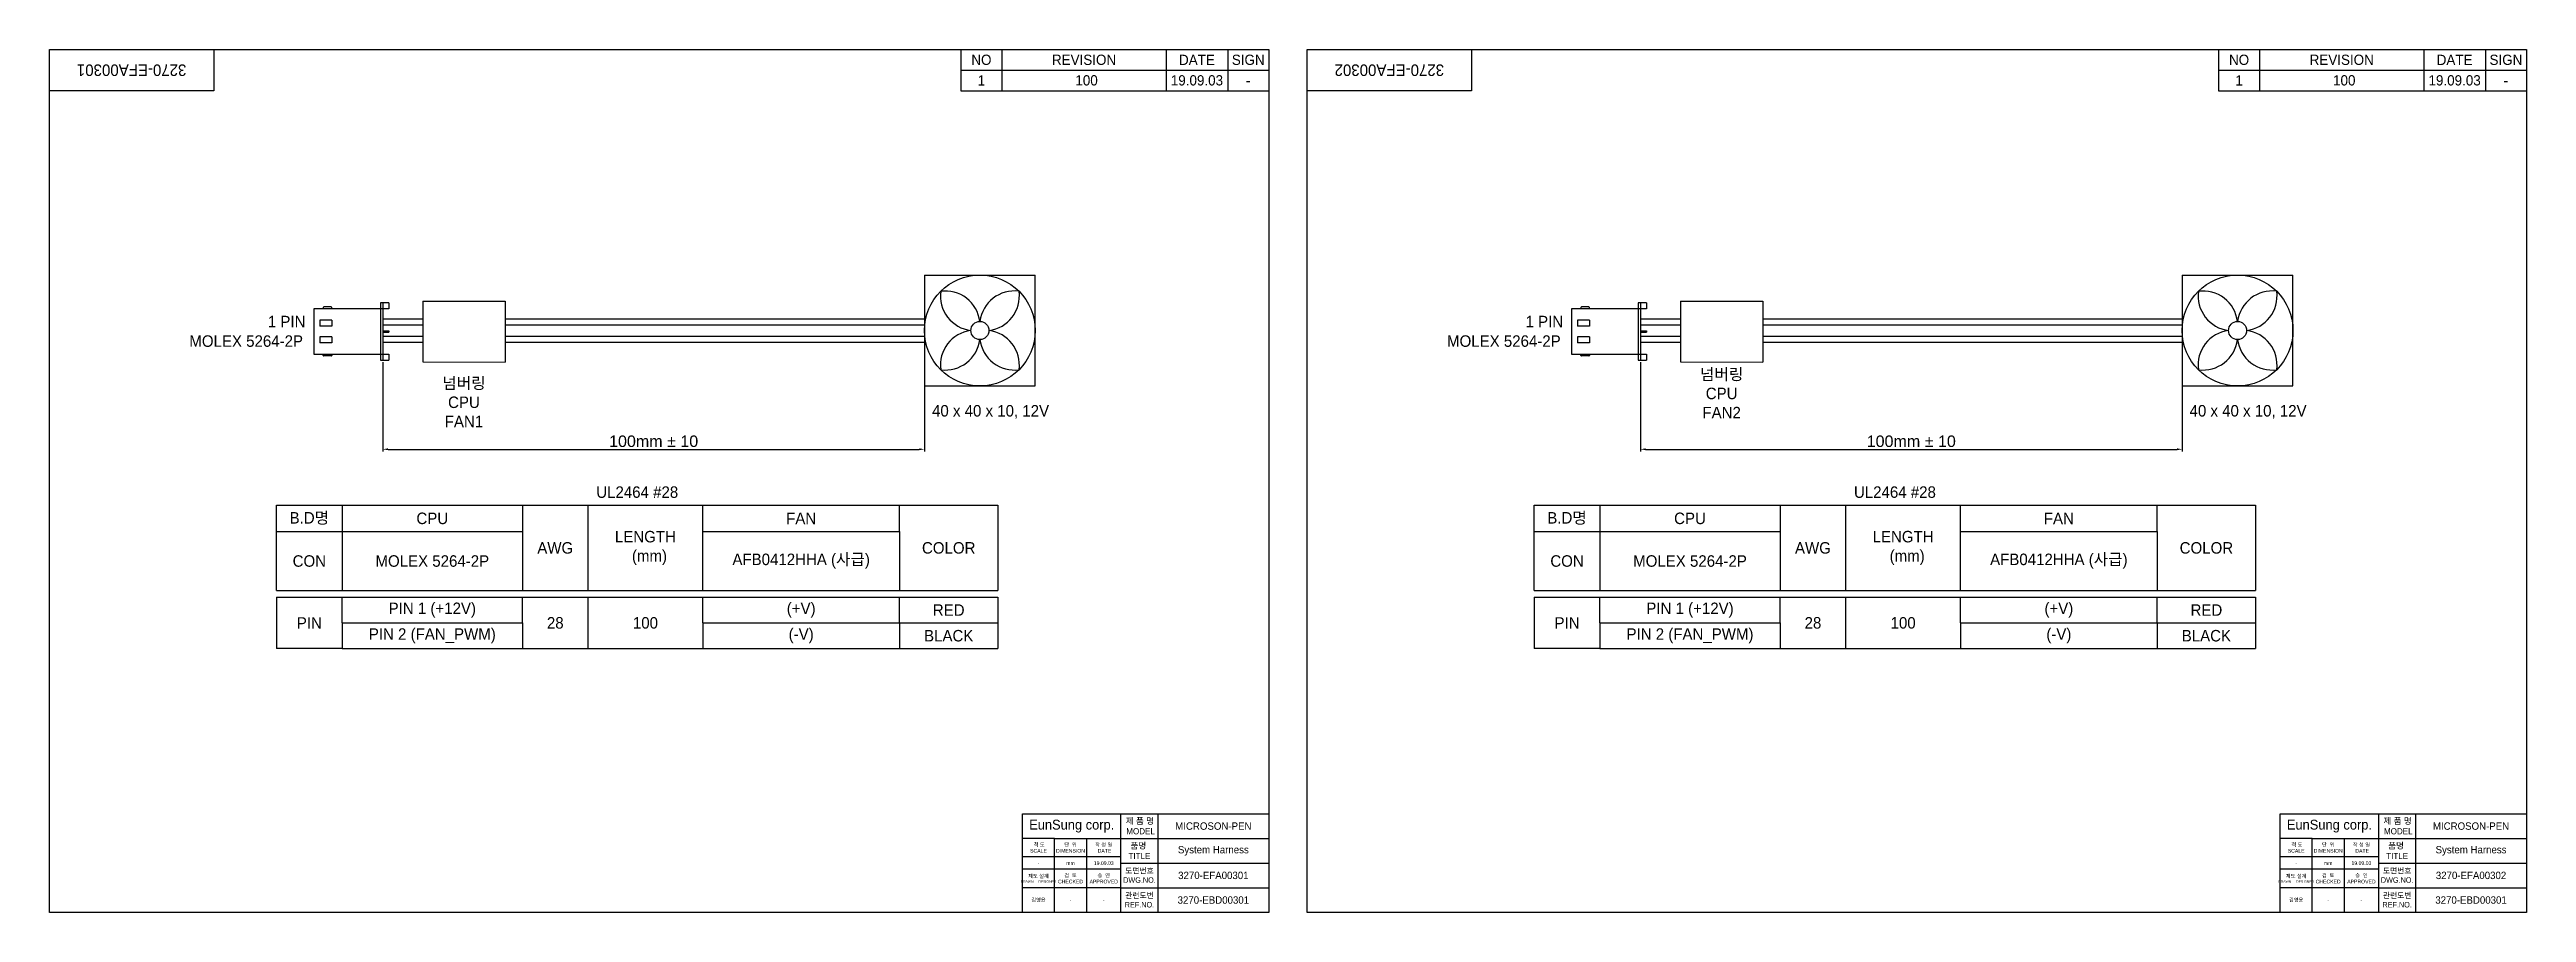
# Model space of a CAD drawing. Header units: millimetres. Extents: x 0 to 2432, y -887 to 868.
# Drawn here: x 0 to 1207, y -887 to -467 of the extents above; entities that cross this region are included whole.
import ezdxf

# ---------------------------------------------------------------- set-up
doc = ezdxf.new("R2010")
doc.units = ezdxf.units.MM
doc.layers.add('0 @ 1', color=7, linetype='Continuous')
doc.styles.get("Standard").update_dxf_attribs({"font": 'arial.ttf'})
doc.styles.add('주석', font='gulim.ttc')
doc.dimstyles.new('ISO-25$0', dxfattribs={"dimtxt": 2.5, "dimasz": 2.5, "dimexe": 1, "dimexo": 1, "dimgap": 1, "dimtad": 1, "dimdec": 4, "dimdsep": 46, "dimtxsty": 'Standard', "dimcen": 2.5, "dimadec": 0, "dimazin": 2, "dimtfac": 1, "dimtdec": 4, "dimtmove": 0, "dimatfit": 3, "dimfxl": 0, "dimarcsym": 0})

msp = doc.modelspace()

# ---------------------------------------------------------------- texts
at = {"char_height": 5.6, "width": 80, "attachment_point": 5, "rotation": 180, "style": '주석'}
for s, insert in [('{3270-EFA00301}', (40.18436, -477.01208)), ('{3270-EFA00302}', (652.91884, -477.01208))]:
    msp.add_mtext(s, dxfattribs=dict(at, insert=insert))
at = {"attachment_point": 5, "style": '주석'}
for s, insert, char_height, width in [('{100}', (505.41454, -482.01208), 5, 30), ('19.09.03', (559.18436, -482.01208), 5, 30), ('{100}', (1118.14902, -482.01208), 5, 30), ('19.09.03', (1171.91884, -482.01208), 5, 30), ('40 x 40 x 10, 12V', (458.64508, -643.35912), 5.6, 87.8570392), ('40 x 40 x 10, 12V', (1071.29349, -643.35912), 5.6, 87.8570392), ('B.D명', (126.76255, -695.23246), 5.6, 31.9480142), ('CPU', (186.66508, -695.23246), 5.6, 87.8570392), ('FAN', (366.37266, -695.23246), 5.6, 95.8440427), ('B.D명', (739.49703, -695.23246), 5.6, 31.9480142), ('CPU', (799.39956, -695.23246), 5.6, 87.8570392), ('FAN', (979.10714, -695.23246), 5.6, 95.8440427), ('AWG', (246.5676, -709.60907), 5.6, 31.9480142), ('LENGTH\\P{\\fGulim|b0|i0|c129|p50;\\W1.93502; }(mm)', (290.49612, -709.60907), 5.6, 55.9090249), ('AFB0412HHA (사급)', (366.37266, -715.99867), 5.6, 95.8440427), ('COLOR', (438.25569, -709.60907), 5.6, 47.9220214), ('AWG', (859.30209, -709.60907), 5.6, 31.9480142), ('LENGTH\\P{\\fGulim|b0|i0|c129|p50;\\W1.93502; }(mm)', (903.23061, -709.60907), 5.6, 55.9090249), ('AFB0412HHA (사급)', (979.10714, -715.99867), 5.6, 95.8440427), ('COLOR', (1050.99017, -709.60907), 5.6, 47.9220214), ('CON', (126.76255, -715.99867), 5.6, 31.9480142), ('MOLEX 5264-2P', (186.66508, -715.99867), 5.6, 87.8570392), ('CON', (739.49703, -715.99867), 5.6, 31.9480142), ('MOLEX 5264-2P', (799.39956, -715.99867), 5.6, 87.8570392), ('PIN 1 (+12V)', (186.66508, -739.83307), 5.6, 87.8570392), ('PIN 1 (+12V)', (799.39956, -739.83307), 5.6, 87.8570392), ('RED', (438.25569, -739.83307), 5.6, 47.9220214), ('RED', (1050.99017, -739.83307), 5.6, 47.9220214), ('PIN 2 (FAN_PWM)', (186.66508, -752.35904), 5.6, 87.8570392), ('BLACK', (438.25569, -752.35904), 5.6, 47.9220214), ('PIN 2 (FAN_PWM)', (799.39956, -752.35904), 5.6, 87.8570392), ('BLACK', (1050.99017, -752.35904), 5.6, 47.9220214), ('EunSung corp.', (498.18436, -845.01208), 4.7922, 48), ('{\\fGulim|b0|i0|c129|p50;\\W0.30066; }제 품 명  \\P MODEL', (531.18436, -845.01208), 3, 18), ('MICROSON-PEN', (567.18436, -845.01208), 3.6, 54), ('EunSung corp.', (1110.91884, -845.01208), 4.7922, 48), ('{\\fGulim|b0|i0|c129|p50;\\W0.30066; }제 품 명  \\P MODEL', (1143.91884, -845.01208), 3, 18), ('MICROSON-PEN', (1179.91884, -845.01208), 3.6, 54), ('{\\fGulim|b0|i0|c129|p50;\\W1.07709; }척 도 \\PSCALE', (481.98436, -855.51208), 1.8, 15.6), ('{단  위\\PDIMENSION}', (497.58436, -855.51208), 1.8, 15.6), ('작 성 일\\P{\\fGulim|b0|i0|c129|p50;\\W1.15198; }DATE', (513.78436, -855.51208), 1.8, 16.8), ('{품명 \\W0.94493; \\W1;TITLE}', (531.18436, -857.01208), 3, 18), ('System Harness', (567.18436, -857.01208), 3.6, 54), ('{\\fGulim|b0|i0|c129|p50;\\W1.07709; }척 도 \\PSCALE', (1094.71884, -855.51208), 1.8, 15.6), ('{단  위\\PDIMENSION}', (1110.31884, -855.51208), 1.8, 15.6), ('작 성 일\\P{\\fGulim|b0|i0|c129|p50;\\W1.15198; }DATE', (1126.51884, -855.51208), 1.8, 16.8), ('{품명 \\W0.94493; \\W1;TITLE}', (1143.91884, -857.01208), 3, 18), ('System Harness', (1179.91884, -857.01208), 3.6, 54), ('{제도 설계\\P\\H0.66667x;DRAWN\\H1.49999x;\\W3.72022; \\H0.66667x;\\W1;DESIGNED}', (481.98436, -870.51208), 1.8, 15.6), ('-', (481.98436, -863.01208), 1.8, 15.6), ('{검  토\\PCHECKED}', (497.58436, -870.51208), 1.8, 15.6), ('mm', (497.58436, -863.01208), 1.8, 15.6), ('{승  인\\PAPPROVED}', (513.78436, -870.51208), 1.8, 16.8), ('19.09.03', (513.78436, -863.01208), 1.8, 16.8), ('도면번호 DWG.NO.', (531.18436, -869.01208), 2.7, 18), ('{3270-EFA00301}', (567.18436, -869.01208), 3.6, 54), ('{제도 설계\\P\\H0.66667x;DRAWN\\H1.49999x;\\W3.72022; \\H0.66667x;\\W1;DESIGNED}', (1094.71884, -870.51208), 1.8, 15.6), ('-', (1094.71884, -863.01208), 1.8, 15.6), ('{검  토\\PCHECKED}', (1110.31884, -870.51208), 1.8, 15.6), ('mm', (1110.31884, -863.01208), 1.8, 15.6), ('{승  인\\PAPPROVED}', (1126.51884, -870.51208), 1.8, 16.8), ('19.09.03', (1126.51884, -863.01208), 1.8, 16.8), ('도면번호 DWG.NO.', (1143.91884, -869.01208), 2.7, 18), ('{3270-EFA00302}', (1179.91884, -869.01208), 3.6, 54), ('김영윤', (481.98436, -881.01208), 1.8, 15.6), ('관련도번\\PREF.NO.', (531.18436, -881.01208), 2.7, 18), ('{3270-EBD00301}', (567.18436, -881.01208), 3.6, 54), ('김영윤', (1094.71884, -881.01208), 1.8, 15.6), ('관련도번\\PREF.NO.', (1143.91884, -881.01208), 2.7, 18), ('{3270-EBD00301}', (1179.91884, -881.01208), 3.6, 54), ('-', (497.58436, -881.01208), 1.8, 15.6), ('-', (513.78436, -881.01208), 1.8, 16.8), ('-', (1110.31884, -881.01208), 1.8, 15.6), ('-', (1126.51884, -881.01208), 1.8, 16.8)]:
    msp.add_mtext(s, dxfattribs=dict(at, insert=insert, char_height=char_height, width=width))
at = {"layer": '0 @ 1', "style": '주석'}
for s, insert, char_height, width, attachment_point in [('NO', (454.18436, -472.01208), 5, 20, 5), ('REVISION', (504.18436, -472.01208), 5, 80, 5), ('DATE', (559.18436, -472.01208), 5, 30, 5), ('SIGN', (584.18436, -472.01208), 5, 20, 5), ('NO', (1066.91884, -472.01208), 5, 20, 5), ('REVISION', (1116.91884, -472.01208), 5, 80, 5), ('DATE', (1171.91884, -472.01208), 5, 30, 5), ('SIGN', (1196.91884, -472.01208), 5, 20, 5), ('1', (454.18436, -482.01208), 5, 20, 5), ('-', (584.18436, -482.01208), 5.6, 20, 5), ('1', (1066.91884, -482.01208), 5, 20, 5), ('-', (1196.91884, -482.01208), 5.6, 20, 5), ('1 PIN', (106.54704, -596.6119), 5.6, 35.8666684, 1), ('1 PIN', (719.28152, -596.6119), 5.6, 35.8666684, 1), ('MOLEX 5264-2P', (95.98946, -608.94107), 5.6, 69.4203014, 5), ('MOLEX 5264-2P', (708.72394, -608.94107), 5.6, 69.4203014, 5), ('{넘버링\\PCPU\\PFAN1}', (202.0822, -638.68835), 5.6, 40, 5), ('{넘버링\\PCPU\\PFAN2}', (814.81668, -634.38444), 5.6, 40, 5), ('UL2464 #28', (286.50262, -682.45326), 5.6, 351.4281566, 5), ('UL2464 #28', (899.2371, -682.45326), 5.6, 351.4281566, 5), ('(+V)', (366.37266, -739.83307), 5.6, 95.8440427, 5), ('(+V)', (979.10714, -739.83307), 5.6, 95.8440427, 5), ('PIN', (126.76255, -746.09605), 5.6, 31.9480142, 5), ('28', (246.5676, -746.09605), 5.6, 31.9480142, 5), ('100', (290.49612, -746.09605), 5.6, 55.9090249, 5), ('PIN', (739.49703, -746.09605), 5.6, 31.9480142, 5), ('28', (859.30209, -746.09605), 5.6, 31.9480142, 5), ('100', (903.23061, -746.09605), 5.6, 55.9090249, 5), ('(-V)', (366.37266, -752.35904), 5.6, 95.8440427, 5), ('(-V)', (979.10714, -752.35904), 5.6, 95.8440427, 5)]:
    msp.add_mtext(s, dxfattribs=dict(at, insert=insert, char_height=char_height, width=width, attachment_point=attachment_point))

# ---------------------------------------------------------------- blocks, each defined once
blk = doc.blocks.new('*D34')
at = {"color": 0, "lineweight": -2}
for p, q in [((162.6, -619.2), (162.6, -662.6)), ((426.4, -619.2), (426.4, -662.6)), ((165.1, -661.6), (423.9, -661.6))]:
    blk.add_line(p, q, dxfattribs=at)
at = {"color": 0}
for points in [[(165.1, -661.1), (165.1, -662), (162.6, -661.6)], [(423.9, -662), (423.9, -661.1), (426.4, -661.6)]]:
    blk.add_solid(points, dxfattribs=at)
at = {"layer": 'Defpoints', "color": 0}
for p in [(162.6, -618.2), (426.4, -618.2), (426.4, -661.6)]:
    blk.add_point(p, dxfattribs=at)
at = {"color": 0, "insert": (294.5, -657.7), "char_height": 2.5, "attachment_point": 5}
blk.add_mtext('{\\H2.24x;100mm ± 10}', dxfattribs=at)
blk = doc.blocks.new('*D35')
at = {"color": 0, "lineweight": -2}
for p, q in [((775.3, -619.2), (775.3, -662.6)), ((1039.2, -619.2), (1039.2, -662.6)), ((777.8, -661.6), (1036.7, -661.6))]:
    blk.add_line(p, q, dxfattribs=at)
at = {"color": 0}
for points in [[(777.8, -661.1), (777.8, -662), (775.3, -661.6)], [(1036.7, -662), (1036.7, -661.1), (1039.2, -661.6)]]:
    blk.add_solid(points, dxfattribs=at)
at = {"layer": 'Defpoints', "color": 0}
for p in [(775.3, -618.2), (1039.2, -618.2), (1039.2, -661.6)]:
    blk.add_point(p, dxfattribs=at)
at = {"color": 0, "insert": (907.2, -657.7), "char_height": 2.5, "attachment_point": 5}
blk.add_mtext('{\\H2.24x;100mm ± 10}', dxfattribs=at)

# ---------------------------------------------------------------- dimensions: what is measured, and where the dimension line sits
for p1, p2, picture, middle in [((162.56792, -618.15994), (426.43124, -618.15994), '*D34', (294.49958, -657.70781)), ((775.3024, -618.15994), (1039.16572, -618.15994), '*D35', (907.23406, -657.70781))]:
    dim = msp.add_aligned_dim(p1=p1, p2=p2, distance=-43.40667, text='{\\H2.24x;100mm ± 10}', dimstyle='ISO-25$0')
    dim.commit()
    dim.dimension.update_dxf_attribs({"geometry": picture, "text_midpoint": middle})

# ---------------------------------------------------------------- linework, layer by layer
for p, q in [((0.18436, -467.01208), (594.18436, -467.01208)), ((0.18436, -887.01208), (0.18436, -467.01208)), ((80.18436, -467.01208), (80.18436, -487.01208)), ((444.18436, -467.01208), (444.18436, -487.01208)), ((464.18436, -467.01208), (464.18436, -487.01208)), ((544.18436, -467.01208), (544.18436, -487.01208)), ((574.18436, -467.01208), (574.18436, -487.01208)), ((594.18436, -467.01208), (594.18436, -887.01208)), ((612.91884, -467.01208), (1206.91884, -467.01208)), ((612.91884, -887.01208), (612.91884, -467.01208)), ((692.91884, -467.01208), (692.91884, -487.01208)), ((1056.91884, -467.01208), (1056.91884, -487.01208)), ((1076.91884, -467.01208), (1076.91884, -487.01208)), ((1156.91884, -467.01208), (1156.91884, -487.01208)), ((1186.91884, -467.01208), (1186.91884, -487.01208)), ((1206.91884, -467.01208), (1206.91884, -887.01208)), ((444.18436, -477.01208), (594.18436, -477.01208)), ((1056.91884, -477.01208), (1206.91884, -477.01208)), ((80.18436, -487.01208), (0.18436, -487.01208)), ((444.18436, -487.01208), (594.18436, -487.01208)), ((692.91884, -487.01208), (612.91884, -487.01208)), ((1056.91884, -487.01208), (1206.91884, -487.01208)), ((426.43124, -576.75557), (480.43124, -576.75557)), ((426.43124, -576.75557), (426.43124, -630.75557)), ((480.43124, -630.75557), (480.43124, -576.75557)), ((1039.16572, -576.75557), (1093.16572, -576.75557)), ((1039.16572, -576.75557), (1039.16572, -630.75557)), ((1093.16572, -630.75557), (1093.16572, -576.75557)), ((165.46144, -590.26645), (161.41051, -590.26645)), ((161.41051, -590.26645), (161.41051, -618.15994)), ((162.56792, -590.26645), (162.56792, -618.15994)), ((165.46144, -590.26645), (165.46144, -593.15997)), ((182.0822, -589.41642), (182.0822, -619.00998)), ((182.0822, -589.41642), (222.0822, -589.41642)), ((222.0822, -589.41642), (222.0822, -619.09771)), ((778.19592, -590.26645), (774.14499, -590.26645)), ((774.14499, -590.26645), (774.14499, -618.15994)), ((775.3024, -590.26645), (775.3024, -618.15994)), ((778.19592, -590.26645), (778.19592, -593.15997)), ((794.81668, -589.41642), (794.81668, -619.00998)), ((794.81668, -589.41642), (834.81668, -589.41642)), ((834.81668, -589.41642), (834.81668, -619.09771)), ((129.00308, -593.15997), (129.00308, -615.26644)), ((165.46144, -593.15997), (129.00308, -593.15997)), ((131.8966, -598.6866), (131.8966, -601.58012)), ((137.68364, -598.6866), (131.8966, -598.6866)), ((137.68364, -601.58012), (131.8966, -601.58012)), ((133.53188, -592.58127), (133.53188, -593.15997)), ((137.39429, -592.29192), (133.82123, -592.29192)), ((137.68364, -593.15997), (137.68364, -592.58127)), ((137.68364, -598.6866), (137.68364, -601.58012)), ((162.56792, -598.10557), (182.0822, -598.10557)), ((162.56792, -600.95557), (182.0822, -600.95557)), ((222.0822, -598.10557), (426.43124, -598.10557)), ((222.0822, -600.95557), (426.43124, -600.95557)), ((741.73757, -593.15997), (741.73757, -615.26644)), ((778.19592, -593.15997), (741.73757, -593.15997)), ((744.63109, -598.6866), (744.63109, -601.58012)), ((750.41813, -598.6866), (744.63109, -598.6866)), ((750.41813, -601.58012), (744.63109, -601.58012)), ((746.26636, -592.58127), (746.26636, -593.15997)), ((750.12878, -592.29192), (746.55571, -592.29192)), ((750.41813, -593.15997), (750.41813, -592.58127)), ((750.41813, -598.6866), (750.41813, -601.58012)), ((775.3024, -598.10557), (794.81668, -598.10557)), ((775.3024, -600.95557), (794.81668, -600.95557)), ((834.81668, -598.10557), (1039.16572, -598.10557)), ((834.81668, -600.95557), (1039.16572, -600.95557)), ((129.00308, -615.26644), (165.46141, -615.26644)), ((131.8966, -606.84632), (131.8966, -609.73984)), ((137.68364, -606.84632), (131.8966, -606.84632)), ((137.68364, -609.73984), (131.8966, -609.73984)), ((133.53188, -615.84515), (133.53188, -615.26644)), ((137.68364, -606.84632), (137.68364, -609.73984)), ((137.68364, -615.26644), (137.68364, -615.84515)), ((162.56792, -603.95997), (165.46144, -603.95997)), ((162.56792, -604.53868), (165.46144, -604.53868)), ((162.56792, -606.55557), (182.0822, -606.55557)), ((162.56792, -609.40557), (182.0822, -609.40557)), ((165.46141, -615.26644), (165.46141, -618.15994)), ((165.46144, -603.95997), (165.46144, -604.53868)), ((165.46144, -603.95997), (165.46144, -604.53868)), ((222.0822, -606.55557), (426.43124, -606.55557)), ((222.0822, -609.40557), (426.43124, -609.40557)), ((453.43124, -608.44255), (453.43124, -608.44255)), ((453.43124, -608.44255), (453.43124, -608.44255)), ((741.73757, -615.26644), (778.19589, -615.26644)), ((744.63109, -606.84632), (744.63109, -609.73984)), ((750.41813, -606.84632), (744.63109, -606.84632)), ((750.41813, -609.73984), (744.63109, -609.73984)), ((746.26636, -615.84515), (746.26636, -615.26644)), ((750.41813, -606.84632), (750.41813, -609.73984)), ((750.41813, -615.26644), (750.41813, -615.84515)), ((775.3024, -603.95997), (778.19592, -603.95997)), ((775.3024, -604.53868), (778.19592, -604.53868)), ((775.3024, -606.55557), (794.81668, -606.55557)), ((775.3024, -609.40557), (794.81668, -609.40557)), ((778.19589, -615.26644), (778.19589, -618.15994)), ((778.19592, -603.95997), (778.19592, -604.53868)), ((778.19592, -603.95997), (778.19592, -604.53868)), ((834.81668, -606.55557), (1039.16572, -606.55557)), ((834.81668, -609.40557), (1039.16572, -609.40557)), ((1066.16572, -608.44255), (1066.16572, -608.44255)), ((1066.16572, -608.44255), (1066.16572, -608.44255)), ((137.39429, -616.1345), (133.82123, -616.1345)), ((161.41051, -618.15994), (165.46141, -618.15994)), ((182.0822, -619.00998), (222.0822, -619.09771)), ((750.12878, -616.1345), (746.55571, -616.1345)), ((774.14499, -618.15994), (778.19589, -618.15994)), ((794.81668, -619.00998), (834.81668, -619.09771)), ((426.43124, -630.75557), (480.43124, -630.75557)), ((1039.16572, -630.75557), (1093.16572, -630.75557)), ((110.78854, -688.84286), (462.2167, -688.84286)), ((110.78854, -730.37528), (110.78854, -688.84286)), ((142.73656, -688.84286), (142.73656, -730.37528)), ((230.5936, -688.84286), (230.5936, -730.37528)), ((262.54161, -730.37528), (262.54161, -688.84286)), ((318.45064, -730.37528), (318.45064, -688.84286)), ((414.29468, -701.62207), (414.29468, -688.84286)), ((462.2167, -688.84286), (462.2167, -730.37528)), ((723.52303, -688.84286), (1074.95118, -688.84286)), ((723.52303, -730.37528), (723.52303, -688.84286)), ((755.47104, -688.84286), (755.47104, -730.37528)), ((843.32808, -688.84286), (843.32808, -730.37528)), ((875.27609, -730.37528), (875.27609, -688.84286)), ((931.18512, -730.37528), (931.18512, -688.84286)), ((1027.02916, -701.62207), (1027.02916, -688.84286)), ((1074.95118, -688.84286), (1074.95118, -730.37528)), ((110.78854, -701.62207), (230.5936, -701.62207)), ((318.45064, -701.62207), (414.29468, -701.62207)), ((414.29468, -701.62207), (414.29468, -730.37528)), ((723.52303, -701.62207), (843.32808, -701.62207)), ((931.18512, -701.62207), (1027.02916, -701.62207)), ((1027.02916, -701.62207), (1027.02916, -730.37528)), ((110.78854, -730.37528), (462.2167, -730.37528)), ((110.78854, -733.57008), (462.2167, -733.57008)), ((110.78854, -733.57008), (110.78854, -758.62203)), ((142.73656, -746.09605), (142.73656, -733.57008)), ((230.5936, -746.09605), (230.5936, -733.57008)), ((262.54161, -758.62203), (262.54161, -733.57008)), ((318.45064, -746.09605), (318.45064, -733.57008)), ((414.29468, -746.09605), (414.29468, -733.57008)), ((462.2167, -733.57008), (462.2167, -758.62203)), ((723.52303, -730.37528), (1074.95118, -730.37528)), ((723.52303, -733.57008), (1074.95118, -733.57008)), ((723.52303, -733.57008), (723.52303, -758.62203)), ((755.47104, -746.09605), (755.47104, -733.57008)), ((843.32808, -746.09605), (843.32808, -733.57008)), ((875.27609, -758.62203), (875.27609, -733.57008)), ((931.18512, -746.09605), (931.18512, -733.57008)), ((1027.02916, -746.09605), (1027.02916, -733.57008)), ((1074.95118, -733.57008), (1074.95118, -758.62203)), ((142.73656, -746.09605), (230.5936, -746.09605)), ((142.73656, -746.09605), (142.73656, -758.62203)), ((230.5936, -746.09605), (230.5936, -758.62203)), ((318.45064, -746.09605), (414.29468, -746.09605)), ((318.45064, -746.09605), (318.45064, -758.62203)), ((414.29468, -746.09605), (414.29468, -758.62203)), ((414.29468, -746.09605), (462.2167, -746.09605)), ((755.47104, -746.09605), (843.32808, -746.09605)), ((755.47104, -746.09605), (755.47104, -758.62203)), ((843.32808, -746.09605), (843.32808, -758.62203)), ((931.18512, -746.09605), (1027.02916, -746.09605)), ((931.18512, -746.09605), (931.18512, -758.62203)), ((1027.02916, -746.09605), (1027.02916, -758.62203)), ((1027.02916, -746.09605), (1074.95118, -746.09605)), ((142.73656, -758.62203), (110.78854, -758.62203)), ((142.73656, -758.62203), (230.5936, -758.62203)), ((230.5936, -758.62203), (262.54161, -758.62203)), ((262.54161, -758.62203), (318.45064, -758.62203)), ((318.45064, -758.62203), (414.29468, -758.62203)), ((414.29468, -758.62203), (462.2167, -758.62203)), ((755.47104, -758.62203), (723.52303, -758.62203)), ((755.47104, -758.62203), (843.32808, -758.62203)), ((843.32808, -758.62203), (875.27609, -758.62203)), ((875.27609, -758.62203), (931.18512, -758.62203)), ((931.18512, -758.62203), (1027.02916, -758.62203)), ((1027.02916, -758.62203), (1074.95118, -758.62203)), ((474.18436, -887.01208), (474.18436, -839.01208)), ((474.18436, -839.01208), (594.18436, -839.01208)), ((522.18436, -887.01208), (522.18436, -839.01208)), ((522.18436, -839.01208), (540.18436, -839.01208)), ((540.18436, -839.01208), (540.18436, -887.01208)), ((1086.91884, -887.01208), (1086.91884, -839.01208)), ((1086.91884, -839.01208), (1206.91884, -839.01208)), ((1134.91884, -887.01208), (1134.91884, -839.01208)), ((1134.91884, -839.01208), (1152.91884, -839.01208)), ((1152.91884, -839.01208), (1152.91884, -887.01208)), ((489.78436, -851.01208), (474.18436, -851.01208)), ((489.78436, -887.01208), (489.78436, -851.01208)), ((489.78436, -851.01208), (505.38436, -851.01208)), ((505.38436, -851.01208), (505.38436, -887.01208)), ((505.38436, -851.01208), (522.18436, -851.01208)), ((522.18436, -851.01208), (540.18436, -851.01208)), ((540.18436, -851.01208), (594.18436, -851.01208)), ((1102.51884, -851.01208), (1086.91884, -851.01208)), ((1102.51884, -887.01208), (1102.51884, -851.01208)), ((1102.51884, -851.01208), (1118.11884, -851.01208)), ((1118.11884, -851.01208), (1118.11884, -887.01208)), ((1118.11884, -851.01208), (1134.91884, -851.01208)), ((1134.91884, -851.01208), (1152.91884, -851.01208)), ((1152.91884, -851.01208), (1206.91884, -851.01208)), ((522.18436, -860.01208), (474.18436, -860.01208)), ((522.18436, -866.01208), (474.18436, -866.01208)), ((522.18436, -863.01208), (594.18436, -863.01208)), ((1134.91884, -860.01208), (1086.91884, -860.01208)), ((1134.91884, -866.01208), (1086.91884, -866.01208)), ((1134.91884, -863.01208), (1206.91884, -863.01208)), ((522.18436, -875.01208), (474.18436, -875.01208)), ((522.18436, -875.01208), (594.18436, -875.01208)), ((1134.91884, -875.01208), (1086.91884, -875.01208)), ((1134.91884, -875.01208), (1206.91884, -875.01208)), ((594.18436, -887.01208), (0.18436, -887.01208)), ((1206.91884, -887.01208), (612.91884, -887.01208))]:
    msp.add_line(p, q)
for centre, radius in [((453.43124, -603.75557), 27), ((1066.16572, -603.75557), 27), ((453.43124, -603.75557), 4.40784), ((1066.16572, -603.75557), 4.40784)]:
    msp.add_circle(centre, radius)
for centre, radius, start, end in [((451.22732, -586.86761), 17.03116, 172.56477421, 262.56477421), ((451.22732, -586.86761), 17.03116, 172.56477421, 262.56477421), ((436.54328, -601.55165), 17.03116, 7.43522579, 97.43522579), ((436.54328, -601.55165), 17.03116, 7.43522579, 97.43522579), ((470.3192, -601.55165), 17.03116, 82.56477421, 172.56477421), ((455.63516, -586.86761), 17.03116, 277.43522579, 7.43522579), ((1063.9618, -586.86761), 17.03116, 172.56477421, 262.56477421), ((1063.9618, -586.86761), 17.03116, 172.56477421, 262.56477421), ((1049.27776, -601.55165), 17.03116, 7.43522579, 97.43522579), ((1049.27776, -601.55165), 17.03116, 7.43522579, 97.43522579), ((1083.05368, -601.55165), 17.03116, 82.56477421, 172.56477421), ((1068.36965, -586.86761), 17.03116, 277.43522579, 7.43522579), ((133.82123, -592.58127), 0.28935, 90, 180), ((137.39429, -592.58127), 0.28935, 0, 90), ((746.55571, -592.58127), 0.28935, 90, 180), ((750.12878, -592.58127), 0.28935, 0, 90), ((451.22732, -620.64353), 17.03116, 97.43522579, 187.43522579), ((436.54328, -605.95949), 17.03116, 262.56477421, 352.56477421), ((470.3192, -605.95949), 17.03116, 187.43522579, 277.43522579), ((455.63516, -620.64353), 17.03116, 352.56477421, 82.56477421), ((1063.9618, -620.64353), 17.03116, 97.43522579, 187.43522579), ((1049.27776, -605.95949), 17.03116, 262.56477421, 352.56477421), ((1083.05368, -605.95949), 17.03116, 187.43522579, 277.43522579), ((1068.36965, -620.64353), 17.03116, 352.56477421, 82.56477421), ((133.82123, -615.84515), 0.28935, 180, 270), ((137.39429, -615.84515), 0.28935, 270, 0), ((746.55571, -615.84515), 0.28935, 180, 270), ((750.12878, -615.84515), 0.28935, 270, 0)]:
    msp.add_arc(centre, radius, start, end)

msp.set_redraw_order([(e.dxf.handle, doc.entitydb.next_handle()) for e in msp.query("TEXT MTEXT ATTDEF DIMENSION ARC_DIMENSION")])  # texts and dimensions are drawn at this point

doc.saveas('drawing.dxf')
